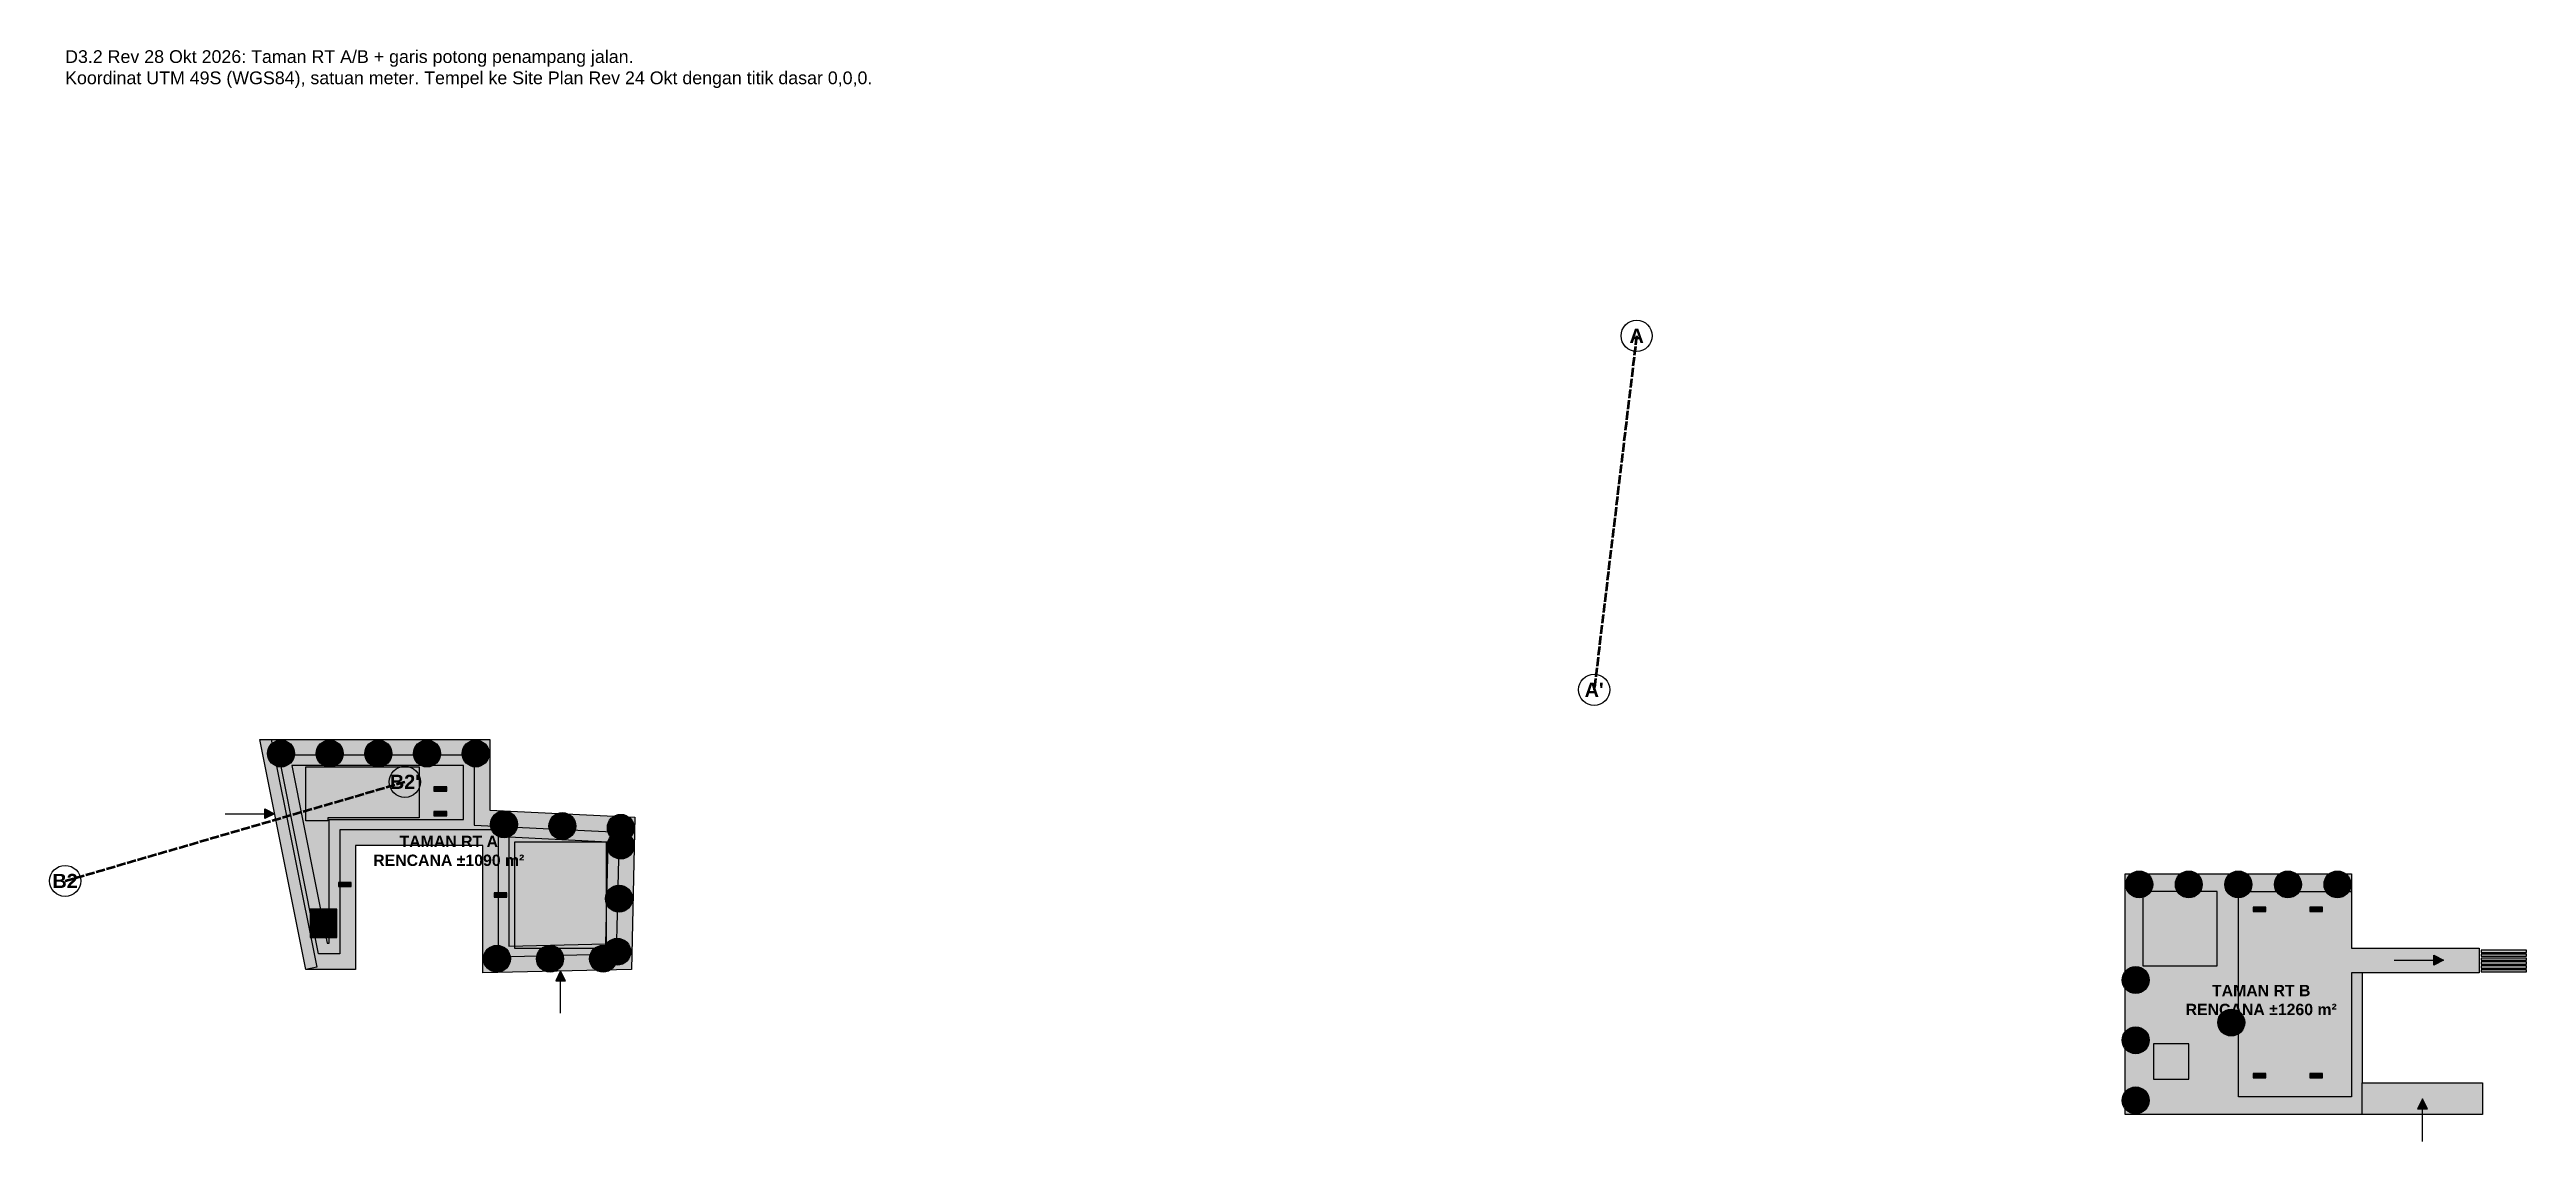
# Model space of a CAD drawing. Header units: metres. Extents: x 306028 to 306962, y 9156290 to 9156615.
# Drawn here: x 306027.8 to 306377.7, y 9156461.2 to 9156615.4 of the extents above; entities that cross this region are included whole.
import ezdxf

# ---------------------------------------------------------------- set-up
doc = ezdxf.new("R2010")
doc.units = ezdxf.units.M
doc.linetypes.add('DASHED', pattern=[1.524, 1.27, -0.254])
for name, color, linetype in [('D32_POTONGAN_JALAN', 1, 'Continuous'), ('D32_POTONGAN_TEKS', 1, 'Continuous'), ('D32_TAMAN_RT_AKSES', 1, 'Continuous'), ('D32_TAMAN_RT_BANGKU', 32, 'Continuous'), ('D32_TAMAN_RT_BATAS', 3, 'Continuous'), ('D32_TAMAN_RT_BERMAIN', 40, 'Continuous'), ('D32_TAMAN_RT_GAZEBO', 22, 'Continuous'), ('D32_TAMAN_RT_JALUR', 33, 'Continuous'), ('D32_TAMAN_RT_LAPANGAN', 82, 'Continuous'), ('D32_TAMAN_RT_PAGAR_HIJAU', 94, 'Continuous'), ('D32_TAMAN_RT_PLAZA', 33, 'Continuous'), ('D32_TAMAN_RT_POHON', 94, 'Continuous'), ('D32_TAMAN_RT_RUMPUT', 3, 'Continuous'), ('D32_TAMAN_RT_TEKS', 7, 'Continuous'), ('D32_TAMAN_RT_ZEBRA', 7, 'Continuous')]:
    doc.layers.add(name, color=color, linetype=linetype)
doc.styles.add('D32', font='arial.ttf')

msp = doc.modelspace()

# ---------------------------------------------------------------- texts
at = {"layer": 'D32_POTONGAN_TEKS', "char_height": 2, "attachment_point": 5, "style": 'D32'}
for s, insert in [('\\fArial|b1;A', (306252, 9156575)), ("\\fArial|b1;A'", (306246, 9156525)), ("\\fArial|b1;B2'", (306078, 9156512)), ('\\fArial|b1;B2', (306030, 9156498))]:
    msp.add_mtext(s, dxfattribs=dict(at, insert=insert))
at = {"layer": 'D32_TAMAN_RT_TEKS', "style": 'D32'}
for s, insert, char_height, attachment_point in [('D3.2 Rev 28 Okt 2026: Taman RT A/B + garis potong penampang jalan.\\PKoordinat UTM 49S (WGS84), satuan meter. Tempel ke Site Plan Rev 24 Okt dengan titik dasar 0,0,0.', (306030, 9156610), 1.8, 7), ('\\fArial|b1;TAMAN RT A\\PRENCANA ±1090 m²', (306084.2, 9156502.24), 1.6, 5), ('\\fArial|b1;TAMAN RT B\\PRENCANA ±1260 m²', (306340.23, 9156481.17), 1.6, 5)]:
    msp.add_mtext(s, dxfattribs=dict(at, insert=insert, char_height=char_height, attachment_point=attachment_point))

# ---------------------------------------------------------------- hatches: boundary and pattern name
at = {"layer": 'D32_TAMAN_RT_AKSES', "true_color": 0xc0392b}
h = msp.add_hatch(color=7, dxfattribs=at)
h.dxf.hatch_style = 1
h.paths.add_polyline_path([(306059.6, 9156507.5), (306058.2, 9156506.8), (306058.2, 9156508.2)])
h = msp.add_hatch(color=7, dxfattribs=at)
h.dxf.hatch_style = 1
h.paths.add_polyline_path([(306100, 9156485.3), (306099.3, 9156483.9), (306100.7, 9156483.9)])
h = msp.add_hatch(color=7, dxfattribs=at)
h.dxf.hatch_style = 1
h.paths.add_polyline_path([(306366, 9156486.8), (306364.6, 9156486.1), (306364.6, 9156487.5)])
h = msp.add_hatch(color=7, dxfattribs=at)
h.dxf.hatch_style = 1
h.paths.add_polyline_path([(306363, 9156467.2), (306362.3, 9156465.8), (306363.7, 9156465.8)])
at = {"layer": 'D32_TAMAN_RT_BANGKU', "true_color": 0x7a5230}
h = msp.add_hatch(color=7, dxfattribs=at)
h.dxf.hatch_style = 1
h.paths.add_polyline_path([(306082.1, 9156510.7), (306083.9, 9156510.7), (306083.9, 9156511.3), (306082.1, 9156511.3)])
h = msp.add_hatch(color=7, dxfattribs=at)
h.dxf.hatch_style = 1
h.paths.add_polyline_path([(306082.1, 9156507.2), (306083.9, 9156507.2), (306083.9, 9156507.8), (306082.1, 9156507.8)])
h = msp.add_hatch(color=7, dxfattribs=at)
h.dxf.hatch_style = 1
h.paths.add_polyline_path([(306068.6, 9156497.2), (306070.4, 9156497.2), (306070.4, 9156497.8), (306068.6, 9156497.8)])
h = msp.add_hatch(color=7, dxfattribs=at)
h.dxf.hatch_style = 1
h.paths.add_polyline_path([(306090.6, 9156495.7), (306092.4, 9156495.7), (306092.4, 9156496.3), (306090.6, 9156496.3)])
h = msp.add_hatch(color=7, dxfattribs=at)
h.dxf.hatch_style = 1
h.paths.add_polyline_path([(306339.1, 9156493.7), (306340.9, 9156493.7), (306340.9, 9156494.3), (306339.1, 9156494.3)])
h = msp.add_hatch(color=7, dxfattribs=at)
h.dxf.hatch_style = 1
h.paths.add_polyline_path([(306347.1, 9156493.7), (306348.9, 9156493.7), (306348.9, 9156494.3), (306347.1, 9156494.3)])
h = msp.add_hatch(color=7, dxfattribs=at)
h.dxf.hatch_style = 1
h.paths.add_polyline_path([(306339.1, 9156470.2), (306340.9, 9156470.2), (306340.9, 9156470.8), (306339.1, 9156470.8)])
h = msp.add_hatch(color=7, dxfattribs=at)
h.dxf.hatch_style = 1
h.paths.add_polyline_path([(306347.1, 9156470.2), (306348.9, 9156470.2), (306348.9, 9156470.8), (306347.1, 9156470.8)])
at = {"layer": 'D32_TAMAN_RT_BERMAIN', "true_color": 0xf2c46d}
h = msp.add_hatch(color=7, dxfattribs=at)
h.dxf.hatch_style = 1
h.paths.add_polyline_path([(306080, 9156506.9), (306067.1, 9156506.9), (306067.1, 9156506.5), (306064, 9156506.5), (306064, 9156514.1), (306080, 9156514.1)])
h = msp.add_hatch(color=7, dxfattribs=at)
h.dxf.hatch_style = 1
h.paths.add_polyline_path([(306334, 9156486), (306334, 9156496.5), (306323.5, 9156496.5), (306323.5, 9156486)])
at = {"layer": 'D32_TAMAN_RT_GAZEBO', "true_color": 0x9a5b2c}
h = msp.add_hatch(color=7, dxfattribs=at)
h.dxf.hatch_style = 1
h.paths.add_polyline_path([(306068.4, 9156490), (306068.4, 9156494), (306064.6, 9156494), (306064.6, 9156490)])
h = msp.add_hatch(color=7, dxfattribs=at)
h.dxf.hatch_style = 1
h.paths.add_polyline_path([(306330, 9156470), (306330, 9156475), (306325, 9156475), (306325, 9156470)])
at = {"layer": 'D32_TAMAN_RT_JALUR', "true_color": 0xe3d3ae}
h = msp.add_hatch(color=7, dxfattribs=at)
h.dxf.hatch_style = 1
h.paths.add_polyline_path([(306087.8, 9156515.8), (306087.8, 9156505.9), (306108.25, 9156504.91), (306107.85, 9156487.65), (306091.2, 9156487.25), (306091.2, 9156505.2), (306068.8, 9156505.2), (306068.8, 9156487.7), (306065.8, 9156487.7), (306060.18, 9156515.8)])
h.paths.add_polyline_path([(306067.03, 9156489.2), (306067.3, 9156489.2), (306067.3, 9156506.7), (306086.3, 9156506.7), (306086.3, 9156514.3), (306062.01, 9156514.3)], flags=16)
h.paths.add_polyline_path([(306092.7, 9156488.79), (306106.38, 9156489.11), (306106.72, 9156503.48), (306092.7, 9156504.16)], flags=16)
at = {"layer": 'D32_TAMAN_RT_LAPANGAN', "true_color": 0xb6dc8e}
h = msp.add_hatch(color=7, dxfattribs=at)
h.dxf.hatch_style = 1
h.paths.add_polyline_path([(306106.5, 9156488.5), (306106.5, 9156503.5), (306093.5, 9156503.5), (306093.5, 9156488.5)])
at = {"layer": 'D32_TAMAN_RT_PAGAR_HIJAU', "true_color": 0x4f8a3a}
h = msp.add_hatch(color=7, dxfattribs=at)
h.dxf.hatch_style = 1
h.paths.add_polyline_path([(306059.13, 9156518), (306065.57, 9156485.81), (306064, 9156485.5), (306057.5, 9156518)])
at = {"layer": 'D32_TAMAN_RT_PLAZA', "true_color": 0xe3d3ae}
h = msp.add_hatch(color=7, dxfattribs=at)
h.dxf.hatch_style = 1
h.paths.add_polyline_path([(306337, 9156496.5), (306353, 9156496.5), (306353, 9156488.5), (306371, 9156488.5), (306371, 9156485), (306354.5, 9156485), (306353, 9156485), (306353, 9156467.5), (306337, 9156467.5)])
h = msp.add_hatch(color=7, dxfattribs=at)
h.dxf.hatch_style = 1
h.paths.add_polyline_path([(306354.5, 9156469.5), (306371.5, 9156469.5), (306371.5, 9156465), (306354.5, 9156465)])
at = {"layer": 'D32_TAMAN_RT_POHON', "true_color": 0x5e9c43}
h = msp.add_hatch(color=7, dxfattribs=at)
h.dxf.hatch_style = 1
edge = h.paths.add_edge_path()
edge.add_arc((306060.5, 9156516), 1.9, 0, 360)
h = msp.add_hatch(color=7, dxfattribs=at)
h.dxf.hatch_style = 1
edge = h.paths.add_edge_path()
edge.add_arc((306067.38, 9156516), 1.9, 0, 360)
h = msp.add_hatch(color=7, dxfattribs=at)
h.dxf.hatch_style = 1
edge = h.paths.add_edge_path()
edge.add_arc((306074.25, 9156516), 1.9, 0, 360)
h = msp.add_hatch(color=7, dxfattribs=at)
h.dxf.hatch_style = 1
edge = h.paths.add_edge_path()
edge.add_arc((306081.12, 9156516), 1.9, 0, 360)
h = msp.add_hatch(color=7, dxfattribs=at)
h.dxf.hatch_style = 1
edge = h.paths.add_edge_path()
edge.add_arc((306088, 9156516), 1.9, 0, 360)
h = msp.add_hatch(color=7, dxfattribs=at)
h.dxf.hatch_style = 1
edge = h.paths.add_edge_path()
edge.add_arc((306092, 9156506), 1.9, 0, 360)
h = msp.add_hatch(color=7, dxfattribs=at)
h.dxf.hatch_style = 1
edge = h.paths.add_edge_path()
edge.add_arc((306100.25, 9156505.75), 1.9, 0, 360)
h = msp.add_hatch(color=7, dxfattribs=at)
h.dxf.hatch_style = 1
edge = h.paths.add_edge_path()
edge.add_arc((306108.5, 9156505.5), 1.9, 0, 360)
h = msp.add_hatch(color=7, dxfattribs=at)
h.dxf.hatch_style = 1
edge = h.paths.add_edge_path()
edge.add_arc((306108.5, 9156503), 1.9, 0, 360)
h = msp.add_hatch(color=7, dxfattribs=at)
h.dxf.hatch_style = 1
edge = h.paths.add_edge_path()
edge.add_arc((306323, 9156497.5), 1.9, 0, 360)
h = msp.add_hatch(color=7, dxfattribs=at)
h.dxf.hatch_style = 1
edge = h.paths.add_edge_path()
edge.add_arc((306330, 9156497.5), 1.9, 0, 360)
h = msp.add_hatch(color=7, dxfattribs=at)
h.dxf.hatch_style = 1
edge = h.paths.add_edge_path()
edge.add_arc((306337, 9156497.5), 1.9, 0, 360)
h = msp.add_hatch(color=7, dxfattribs=at)
h.dxf.hatch_style = 1
edge = h.paths.add_edge_path()
edge.add_arc((306344, 9156497.5), 1.9, 0, 360)
h = msp.add_hatch(color=7, dxfattribs=at)
h.dxf.hatch_style = 1
edge = h.paths.add_edge_path()
edge.add_arc((306351, 9156497.5), 1.9, 0, 360)
h = msp.add_hatch(color=7, dxfattribs=at)
h.dxf.hatch_style = 1
edge = h.paths.add_edge_path()
edge.add_arc((306108.25, 9156495.5), 1.9, 0, 360)
h = msp.add_hatch(color=7, dxfattribs=at)
h.dxf.hatch_style = 1
edge = h.paths.add_edge_path()
edge.add_arc((306091, 9156487), 1.9, 0, 360)
h = msp.add_hatch(color=7, dxfattribs=at)
h.dxf.hatch_style = 1
edge = h.paths.add_edge_path()
edge.add_arc((306098.5, 9156487), 1.9, 0, 360)
h = msp.add_hatch(color=7, dxfattribs=at)
h.dxf.hatch_style = 1
edge = h.paths.add_edge_path()
edge.add_arc((306106, 9156487), 1.9, 0, 360)
h = msp.add_hatch(color=7, dxfattribs=at)
h.dxf.hatch_style = 1
edge = h.paths.add_edge_path()
edge.add_arc((306108, 9156488), 1.9, 0, 360)
h = msp.add_hatch(color=7, dxfattribs=at)
h.dxf.hatch_style = 1
edge = h.paths.add_edge_path()
edge.add_arc((306322.5, 9156484), 1.9, 0, 360)
h = msp.add_hatch(color=7, dxfattribs=at)
h.dxf.hatch_style = 1
edge = h.paths.add_edge_path()
edge.add_arc((306322.5, 9156475.5), 1.9, 0, 360)
h = msp.add_hatch(color=7, dxfattribs=at)
h.dxf.hatch_style = 1
edge = h.paths.add_edge_path()
edge.add_arc((306336, 9156478), 1.9, 0, 360)
h = msp.add_hatch(color=7, dxfattribs=at)
h.dxf.hatch_style = 1
edge = h.paths.add_edge_path()
edge.add_arc((306322.5, 9156467), 1.9, 0, 360)
at = {"layer": 'D32_TAMAN_RT_RUMPUT', "true_color": 0xcfe6b0}
h = msp.add_hatch(color=7, dxfattribs=at)
h.dxf.hatch_style = 1
h.paths.add_polyline_path([(306057.5, 9156518), (306090, 9156518), (306090, 9156508), (306110.5, 9156507), (306110, 9156485.5), (306089, 9156485), (306089, 9156503), (306071, 9156503), (306071, 9156485.5), (306064, 9156485.5)])
h = msp.add_hatch(color=7, dxfattribs=at)
h.dxf.hatch_style = 1
h.paths.add_polyline_path([(306321, 9156499), (306353, 9156499), (306353, 9156488.5), (306371, 9156488.5), (306371, 9156485), (306354.5, 9156485), (306354.5, 9156469.5), (306371.5, 9156469.5), (306371.5, 9156465), (306321, 9156465)])
at = {"layer": 'D32_TAMAN_RT_ZEBRA', "true_color": 0xffffff}
h = msp.add_hatch(color=7, dxfattribs=at)
h.dxf.hatch_style = 1
h.paths.add_polyline_path([(306371.3, 9156487.9), (306377.7, 9156487.9), (306377.7, 9156488.2), (306371.3, 9156488.2)])
h = msp.add_hatch(color=7, dxfattribs=at)
h.dxf.hatch_style = 1
h.paths.add_polyline_path([(306371.3, 9156487.35), (306377.7, 9156487.35), (306377.7, 9156487.65), (306371.3, 9156487.65)])
h = msp.add_hatch(color=7, dxfattribs=at)
h.dxf.hatch_style = 1
h.paths.add_polyline_path([(306371.3, 9156486.8), (306377.7, 9156486.8), (306377.7, 9156487.1), (306371.3, 9156487.1)])
h = msp.add_hatch(color=7, dxfattribs=at)
h.dxf.hatch_style = 1
h.paths.add_polyline_path([(306371.3, 9156486.25), (306377.7, 9156486.25), (306377.7, 9156486.55), (306371.3, 9156486.55)])
h = msp.add_hatch(color=7, dxfattribs=at)
h.dxf.hatch_style = 1
h.paths.add_polyline_path([(306371.3, 9156485.7), (306377.7, 9156485.7), (306377.7, 9156486), (306371.3, 9156486)])
h = msp.add_hatch(color=7, dxfattribs=at)
h.dxf.hatch_style = 1
h.paths.add_polyline_path([(306371.3, 9156485.15), (306377.7, 9156485.15), (306377.7, 9156485.45), (306371.3, 9156485.45)])

# ---------------------------------------------------------------- linework, layer by layer
at = {"layer": 'D32_POTONGAN_JALAN', "linetype": 'DASHED', "lineweight": 50}
for p, q in [((306252, 9156575), (306246, 9156525)), ((306030, 9156498), (306078, 9156512))]:
    msp.add_line(p, q, dxfattribs=at)
at = {"layer": 'D32_POTONGAN_JALAN'}
for centre in [(306252, 9156575), (306246, 9156525), (306078, 9156512), (306030, 9156498)]:
    msp.add_circle(centre, 2.2, dxfattribs=at)
at = {"layer": 'D32_TAMAN_RT_AKSES'}
for p, q in [((306052.6, 9156507.5), (306059.6, 9156507.5)), ((306100, 9156479.3), (306100, 9156485.3)), ((306359, 9156486.8), (306366, 9156486.8)), ((306363, 9156461.2), (306363, 9156467.2))]:
    msp.add_line(p, q, dxfattribs=at)
for points in [[(306059.6, 9156507.5), (306058.2, 9156506.8), (306058.2, 9156508.2)], [(306100, 9156485.3), (306099.3, 9156483.9), (306100.7, 9156483.9)], [(306366, 9156486.8), (306364.6, 9156486.1), (306364.6, 9156487.5)], [(306363, 9156467.2), (306362.3, 9156465.8), (306363.7, 9156465.8)]]:
    msp.add_lwpolyline(points, close=True, dxfattribs=at)
at = {"layer": 'D32_TAMAN_RT_BANGKU'}
for points in [[(306082.1, 9156510.7), (306083.9, 9156510.7), (306083.9, 9156511.3), (306082.1, 9156511.3)], [(306082.1, 9156507.2), (306083.9, 9156507.2), (306083.9, 9156507.8), (306082.1, 9156507.8)], [(306068.6, 9156497.2), (306070.4, 9156497.2), (306070.4, 9156497.8), (306068.6, 9156497.8)], [(306090.6, 9156495.7), (306092.4, 9156495.7), (306092.4, 9156496.3), (306090.6, 9156496.3)], [(306339.1, 9156493.7), (306340.9, 9156493.7), (306340.9, 9156494.3), (306339.1, 9156494.3)], [(306347.1, 9156493.7), (306348.9, 9156493.7), (306348.9, 9156494.3), (306347.1, 9156494.3)], [(306339.1, 9156470.2), (306340.9, 9156470.2), (306340.9, 9156470.8), (306339.1, 9156470.8)], [(306347.1, 9156470.2), (306348.9, 9156470.2), (306348.9, 9156470.8), (306347.1, 9156470.8)]]:
    msp.add_lwpolyline(points, close=True, dxfattribs=at)
at = {"layer": 'D32_TAMAN_RT_BATAS'}
for points in [[(306057.5, 9156518), (306090, 9156518), (306090, 9156508), (306110.5, 9156507), (306110, 9156485.5), (306089, 9156485), (306089, 9156503), (306071, 9156503), (306071, 9156485.5), (306064, 9156485.5)], [(306321, 9156499), (306353, 9156499), (306353, 9156488.5), (306371, 9156488.5), (306371, 9156485), (306354.5, 9156485), (306354.5, 9156469.5), (306371.5, 9156469.5), (306371.5, 9156465), (306321, 9156465)]]:
    msp.add_lwpolyline(points, close=True, dxfattribs=at)
at = {"layer": 'D32_TAMAN_RT_BERMAIN'}
for points in [[(306080, 9156506.9), (306067.1, 9156506.9), (306067.1, 9156506.5), (306064, 9156506.5), (306064, 9156514.1), (306080, 9156514.1)], [(306334, 9156486), (306334, 9156496.5), (306323.5, 9156496.5), (306323.5, 9156486)]]:
    msp.add_lwpolyline(points, close=True, dxfattribs=at)
at = {"layer": 'D32_TAMAN_RT_GAZEBO'}
for points in [[(306068.4, 9156490), (306068.4, 9156494), (306064.6, 9156494), (306064.6, 9156490)], [(306330, 9156470), (306330, 9156475), (306325, 9156475), (306325, 9156470)]]:
    msp.add_lwpolyline(points, close=True, dxfattribs=at)
at = {"layer": 'D32_TAMAN_RT_JALUR'}
for points in [[(306087.8, 9156515.8), (306087.8, 9156505.9), (306108.25, 9156504.91), (306107.85, 9156487.65), (306091.2, 9156487.25), (306091.2, 9156505.2), (306068.8, 9156505.2), (306068.8, 9156487.7), (306065.8, 9156487.7), (306060.18, 9156515.8)], [(306067.03, 9156489.2), (306067.3, 9156489.2), (306067.3, 9156506.7), (306086.3, 9156506.7), (306086.3, 9156514.3), (306062.01, 9156514.3)], [(306092.7, 9156488.79), (306106.38, 9156489.11), (306106.72, 9156503.48), (306092.7, 9156504.16)]]:
    msp.add_lwpolyline(points, close=True, dxfattribs=at)
at = {"layer": 'D32_TAMAN_RT_LAPANGAN'}
msp.add_lwpolyline([(306106.5, 9156488.5), (306106.5, 9156503.5), (306093.5, 9156503.5), (306093.5, 9156488.5)], close=True, dxfattribs=at)
at = {"layer": 'D32_TAMAN_RT_PAGAR_HIJAU'}
msp.add_lwpolyline([(306059.13, 9156518), (306065.57, 9156485.81), (306064, 9156485.5), (306057.5, 9156518)], close=True, dxfattribs=at)
at = {"layer": 'D32_TAMAN_RT_PLAZA'}
for points in [[(306337, 9156496.5), (306353, 9156496.5), (306353, 9156488.5), (306371, 9156488.5), (306371, 9156485), (306354.5, 9156485), (306353, 9156485), (306353, 9156467.5), (306337, 9156467.5)], [(306354.5, 9156469.5), (306371.5, 9156469.5), (306371.5, 9156465), (306354.5, 9156465)]]:
    msp.add_lwpolyline(points, close=True, dxfattribs=at)
at = {"layer": 'D32_TAMAN_RT_POHON'}
for centre in [(306060.5, 9156516), (306067.38, 9156516), (306074.25, 9156516), (306081.12, 9156516), (306088, 9156516), (306092, 9156506), (306100.25, 9156505.75), (306108.5, 9156505.5), (306108.5, 9156503), (306323, 9156497.5), (306330, 9156497.5), (306337, 9156497.5), (306344, 9156497.5), (306351, 9156497.5), (306108.25, 9156495.5), (306091, 9156487), (306098.5, 9156487), (306106, 9156487), (306108, 9156488), (306322.5, 9156484), (306322.5, 9156475.5), (306336, 9156478), (306322.5, 9156467)]:
    msp.add_circle(centre, 1.9, dxfattribs=at)
at = {"layer": 'D32_TAMAN_RT_RUMPUT'}
for points in [[(306057.5, 9156518), (306090, 9156518), (306090, 9156508), (306110.5, 9156507), (306110, 9156485.5), (306089, 9156485), (306089, 9156503), (306071, 9156503), (306071, 9156485.5), (306064, 9156485.5)], [(306321, 9156499), (306353, 9156499), (306353, 9156488.5), (306371, 9156488.5), (306371, 9156485), (306354.5, 9156485), (306354.5, 9156469.5), (306371.5, 9156469.5), (306371.5, 9156465), (306321, 9156465)]]:
    msp.add_lwpolyline(points, close=True, dxfattribs=at)
at = {"layer": 'D32_TAMAN_RT_ZEBRA'}
for points in [[(306371.3, 9156487.9), (306377.7, 9156487.9), (306377.7, 9156488.2), (306371.3, 9156488.2)], [(306371.3, 9156487.35), (306377.7, 9156487.35), (306377.7, 9156487.65), (306371.3, 9156487.65)], [(306371.3, 9156486.8), (306377.7, 9156486.8), (306377.7, 9156487.1), (306371.3, 9156487.1)], [(306371.3, 9156486.25), (306377.7, 9156486.25), (306377.7, 9156486.55), (306371.3, 9156486.55)], [(306371.3, 9156485.7), (306377.7, 9156485.7), (306377.7, 9156486), (306371.3, 9156486)], [(306371.3, 9156485.15), (306377.7, 9156485.15), (306377.7, 9156485.45), (306371.3, 9156485.45)]]:
    msp.add_lwpolyline(points, close=True, dxfattribs=at)

msp.set_redraw_order([(e.dxf.handle, doc.entitydb.next_handle()) for e in msp.query("TEXT MTEXT ATTDEF DIMENSION ARC_DIMENSION")])  # texts and dimensions are drawn at this point

doc.saveas('drawing.dxf')
